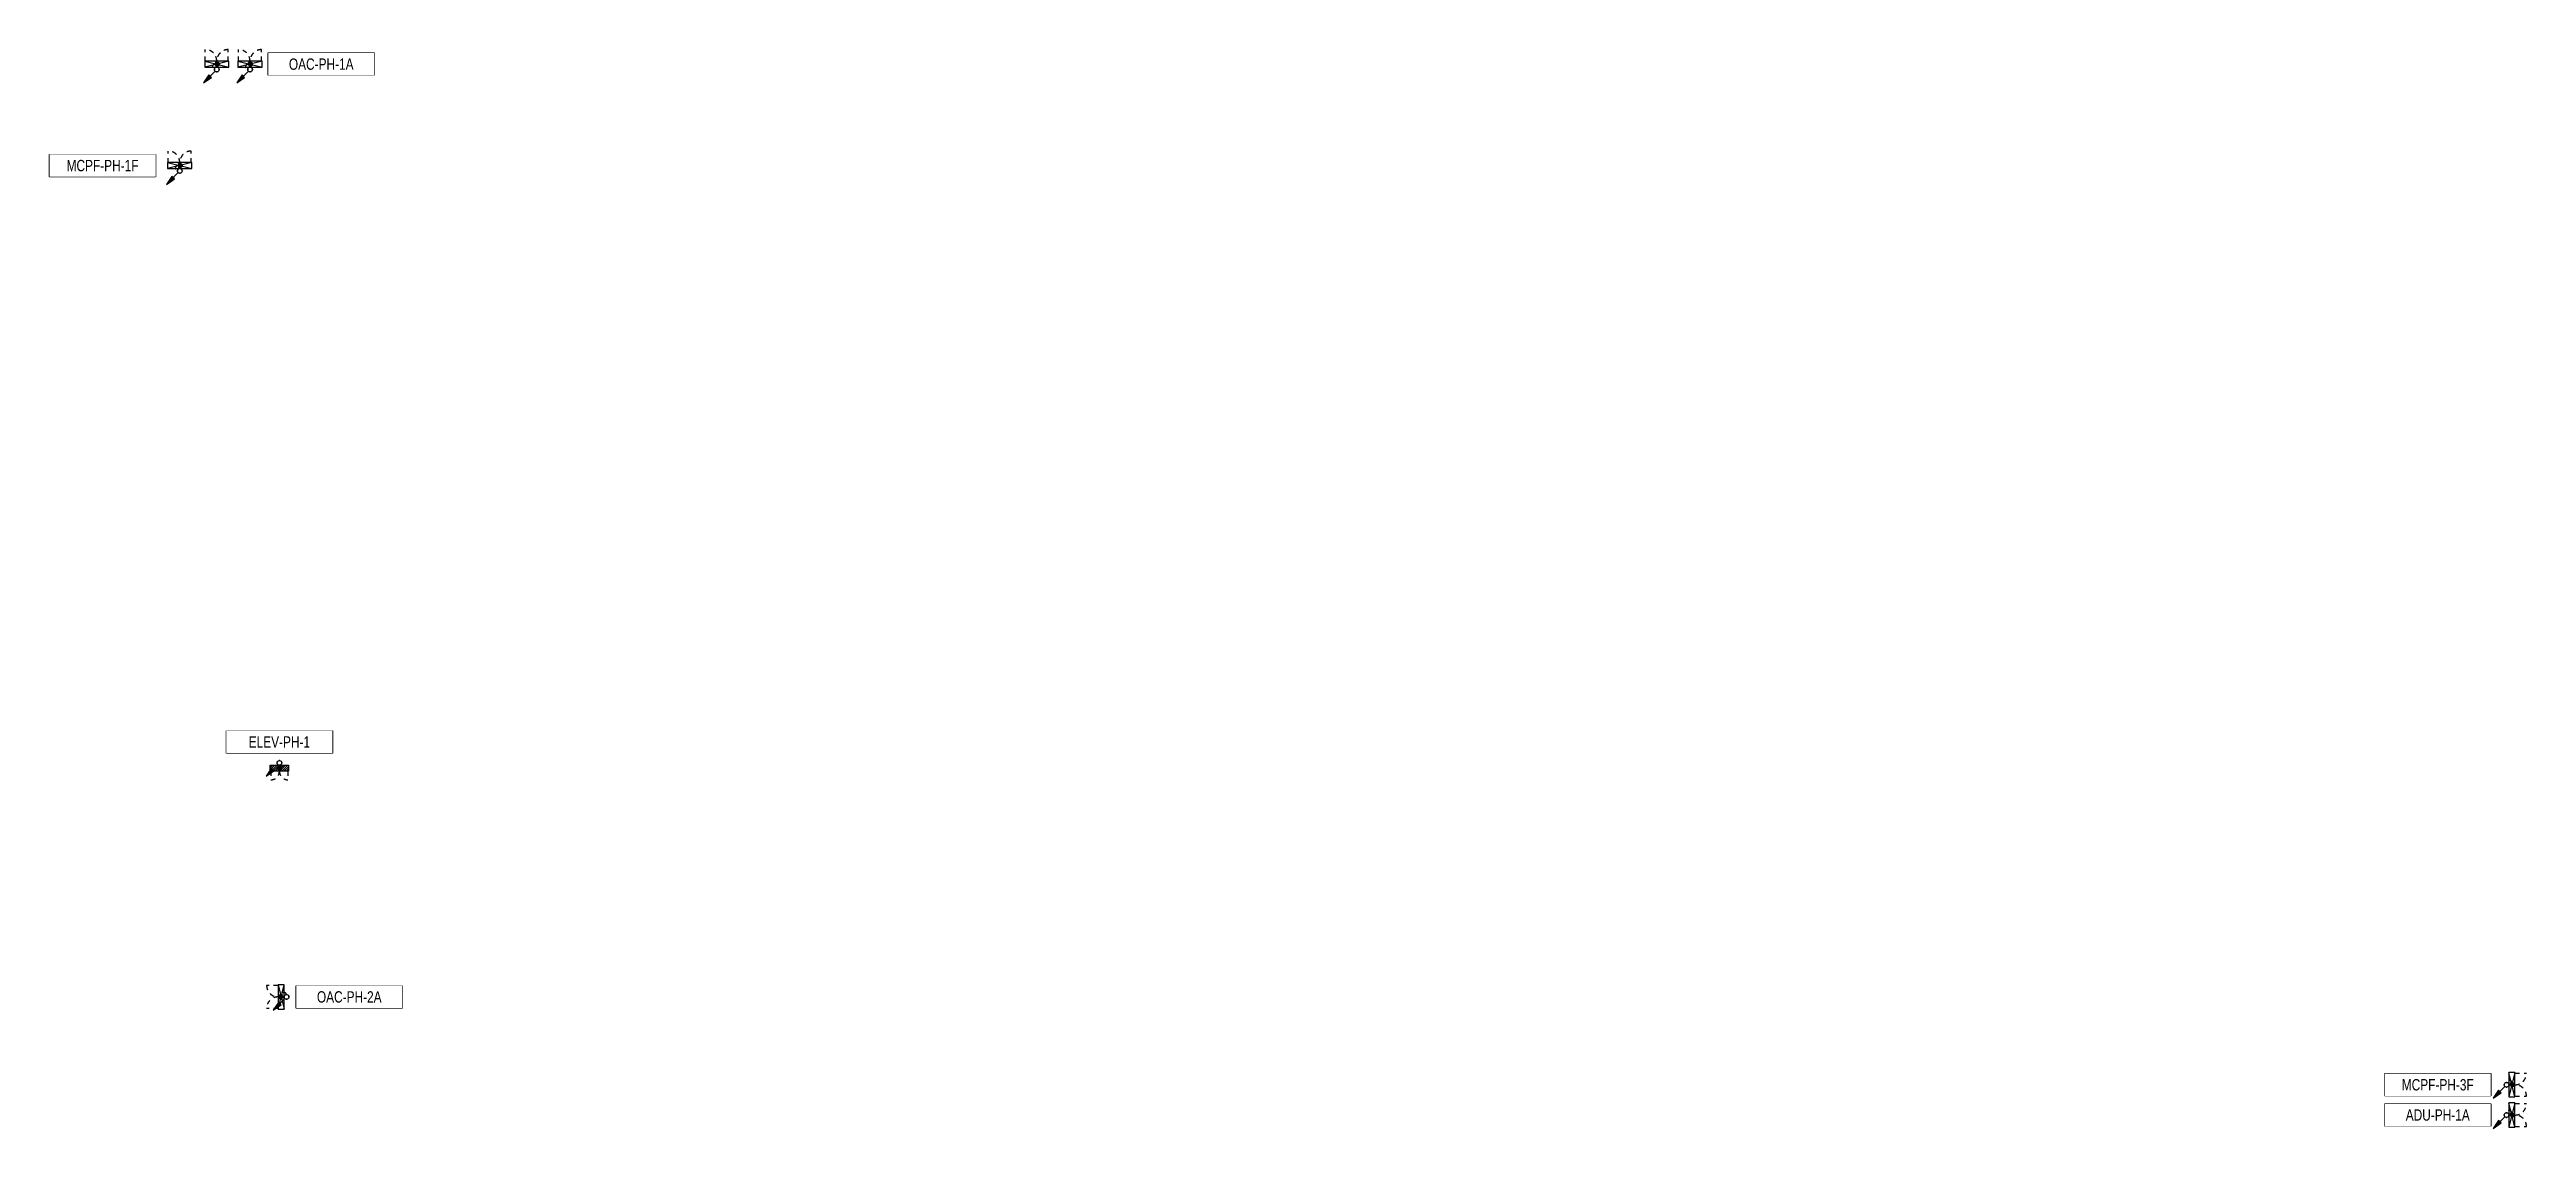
# Model space of a CAD drawing. Header units: millimetres. Extents: x -149088 to 500787, y -530175 to 1035835.
# Drawn here: x 90180 to 172034, y 1000214 to 1035835 of the extents above; entities that cross this region are included whole.
import ezdxf
from ezdxf.enums import TextEntityAlignment as Align

# ---------------------------------------------------------------- set-up
doc = ezdxf.new("R2010")
doc.units = ezdxf.units.MM
doc.header["$LTSCALE"] = 150
doc.linetypes.add('CONTINOUS', pattern=[0])
doc.linetypes.add('D1', pattern=[3, 1, -1, 1])
for name, color, linetype in [('------01 Distribution Panel', 3, 'Continuous'), ('------01 Motor Control Panel or Center', 4, 'Continuous'), ('------01 Motor Control Panel or Center_Fire', 232, 'Continuous'), ('-----00 LV_CABLE', 2, 'Continuous')]:
    doc.layers.add(name, color=color, linetype=linetype)
doc.styles.add('ELEC', font='')
doc.styles.get('ELEC').set_extended_font_data('Dotum')

# ---------------------------------------------------------------- blocks, each defined once
blk = doc.blocks.new('11')
at = {"linetype": 'D1'}
h = blk.add_hatch(color=256, dxfattribs=at)
edge = h.paths.add_edge_path()
edge.add_arc((0, 0), 75, 0, 360)
blk.add_circle((0, 0), 75, dxfattribs=at)
for p in [(-75, 0), (0, 75), (75, 0), (0, -75)]:
    blk.add_point(p, dxfattribs=at)
blk = doc.blocks.new('MCP_EQUIPMENT-2')
for p, q in [((200, 400), (0, -400)), ((200, -400), (0, 400))]:
    blk.add_line(p, q)
at = {"color": 1, "linetype": 'D1'}
for p, q in [((200, 380), (580, 380)), ((200, -380), (580, -380))]:
    blk.add_line(p, q, dxfattribs=at)
blk.add_lwpolyline([(200, 400), (0, 400), (0, -400), (200, -400)], close=True)
for centre, start, end in [((200, 380), 270, 0), ((200, -380), 0, 90)]:
    blk.add_arc(centre, 380, start, end, dxfattribs=at)
blk = doc.blocks.new('O01')
blk.add_hatch(color=256).paths.add_polyline_path([(-149, -218), (-218, -149), (-368, -368)])
blk.add_line((-46, -46), (-184, -184))
blk.add_lwpolyline([(-368, -368), (-149, -218), (-218, -149), (-368, -368)])
blk.add_circle((0, 0), 65)
for p in [(-65, 0), (-65, 0), (0, 65), (0, 65), (65, 0), (65, 0), (0, -65), (0, -65)]:
    blk.add_point(p)
blk = doc.blocks.new('PNL3')
at = {"color": 1, "linetype": 'D1'}
for p, q in [((-200, 280), (-480, 280)), ((-200, -280), (-480, -280))]:
    blk.add_line(p, q, dxfattribs=at)
for p, q in [((-200, 276), (0, 76)), ((-200, 205), (0, 5)), ((-200, 135), (0, -65)), ((-200, 64), (0, -136)), ((-153, 300), (0, 147)), ((-83, 300), (0, 217)), ((-200, -7), (0, -207)), ((-200, -78), (0, -278)), ((-200, -148), (-48, -300)), ((-200, -219), (-119, -300))]:
    blk.add_line(p, q)
blk.add_lwpolyline([(0, -300), (-200, -300), (-200, 300), (0, 300)], close=True)
for centre, start, end in [((-200, 280), 180, 270), ((-200, -280), 90, 180)]:
    blk.add_arc(centre, 280, start, end, dxfattribs=at)

msp = doc.modelspace()

# ---------------------------------------------------------------- linework, layer by layer
at = {"layer": '------01 Distribution Panel', "linetype": 'CONTINOUS', "elevation": 0}
msp.add_lwpolyline([(99528, 1013345), (99528, 1012605), (96024, 1012605), (96024, 1013345)], close=True, dxfattribs=at)
at = {"layer": '------01 Motor Control Panel or Center', "linetype": 'CONTINOUS', "elevation": 0}
for points in [[(100911, 1035725), (100911, 1034985), (97407, 1034985), (97407, 1035725)], [(101837, 1004926), (101837, 1004186), (98334, 1004186), (98334, 1004926)]]:
    msp.add_lwpolyline(points, close=True, dxfattribs=at)
at = {"layer": '------01 Motor Control Panel or Center', "linetype": 'CONTINOUS'}
msp.add_lwpolyline([(170854, 1001025), (170854, 1000285), (167350, 1000285), (167350, 1001025)], close=True, dxfattribs=at)
at = {"layer": '------01 Motor Control Panel or Center_Fire', "linetype": 'CONTINOUS', "elevation": 0}
msp.add_lwpolyline([(93684, 1032375), (93684, 1031635), (90180, 1031635), (90180, 1032375)], close=True, dxfattribs=at)
at = {"layer": '-----00 LV_CABLE', "linetype": 'D1'}
for centre, start, end in [((95651, 1035266), 101.46541, 256.60347), ((96751, 1035266), 101.46541, 256.60347), ((94427, 1031916), 101.46541, 256.60347), ((171464, 1001712), 11.46541, 166.60347), ((171464, 1000712), 11.46541, 166.60347)]:
    msp.add_arc(centre, 91.1, start, end, dxfattribs=at)

# ---------------------------------------------------------------- block references
at = {"layer": '------01 Motor Control Panel or Center'}
msp.add_blockref('MCP_EQUIPMENT-2', (171454, 1000655), dxfattribs=at)
at = {"layer": '------01 Motor Control Panel or Center_Fire'}
for p, rotation in [((95707, 1035255), 89.99999999999999), ((94484, 1031905), 90)]:
    msp.add_blockref('MCP_EQUIPMENT-2', p, dxfattribs=dict(at, rotation=rotation))
msp.add_blockref('MCP_EQUIPMENT-2', (171454, 1001655), dxfattribs=at)
at = {"layer": '-----00 LV_CABLE', "linetype": 'D1', "xscale": 1.2, "yscale": 1.2, "zscale": 1.2}
for p in [(95707, 1035177), (96807, 1035177)]:
    msp.add_blockref('O01', p, dxfattribs=at)
at = {"layer": '-----00 LV_CABLE', "linetype": 'D1'}
for p in [(95707, 1035355), (96807, 1035355), (94484, 1032005), (97776, 1012105), (171554, 1001655), (171554, 1000655)]:
    msp.add_blockref('11', p, dxfattribs=at)
at = {"layer": '-----00 LV_CABLE', "linetype": 'D1', "xscale": -1}
msp.add_blockref('11', (97834, 1004555), dxfattribs=at)

# ---------------------------------------------------------------- next in the draw order: wipeouts: each hides what was drawn before it
for points, layer in [([(96024, 1013345), (99528, 1013345), (99528, 1012605), (96024, 1012605)], '------01 Distribution Panel'), ([(90180, 1032375), (93684, 1032375), (93684, 1031635), (90180, 1031635)], '------01 Motor Control Panel or Center_Fire')]:
    msp.add_wipeout(points).dxf.layer = layer
at = {"color": 1}
for points in [[(97407, 1035725), (100911, 1035725), (100911, 1034985), (97407, 1034985)], [(98334, 1004926), (101837, 1004926), (101837, 1004186), (98334, 1004186)], [(167350, 1001025), (170854, 1001025), (170854, 1000285), (167350, 1000285)]]:
    msp.add_wipeout(points, dxfattribs=at).dxf.layer = '------01 Motor Control Panel or Center'

# ---------------------------------------------------------------- next in the draw order: linework, layer by layer
at = {"layer": '------01 Motor Control Panel or Center_Fire', "linetype": 'CONTINOUS'}
msp.add_lwpolyline([(170854, 1002025), (170854, 1001285), (167350, 1001285), (167350, 1002025)], close=True, dxfattribs=at)
at = {"layer": '-----00 LV_CABLE', "linetype": 'D1'}
for centre, start, end in [((97836, 1012194), 283.39653, 78.53459), ((97923, 1004612), 13.39653, 168.53459)]:
    msp.add_arc(centre, 91.1, start, end, dxfattribs=at)

# ---------------------------------------------------------------- next in the draw order: block references
at = {"layer": '------01 Distribution Panel', "rotation": 89.99999999999993}
msp.add_blockref('PNL3', (97776, 1012205), dxfattribs=at)
at = {"layer": '------01 Motor Control Panel or Center'}
for p, rotation in [((96807, 1035255), 89.99999999999993), ((97934, 1004555), 180)]:
    msp.add_blockref('MCP_EQUIPMENT-2', p, dxfattribs=dict(at, rotation=rotation))
at = {"layer": '-----00 LV_CABLE', "linetype": 'D1', "xscale": 1.2, "yscale": 1.2, "zscale": 1.2}
for p in [(94484, 1031827), (97776, 1012283), (98012, 1004555), (171376, 1001655), (171376, 1000655)]:
    msp.add_blockref('O01', p, dxfattribs=at)

# ---------------------------------------------------------------- next in the draw order: texts
at = {"layer": '------01 Distribution Panel', "linetype": 'CONTINOUS', "style": 'ELEC', "width": 0.8}
msp.add_text('ELEV-PH-1', height=375, dxfattribs=at).set_placement((97776, 1012975), align=Align.MIDDLE)
at = {"layer": '------01 Motor Control Panel or Center', "linetype": 'CONTINOUS', "style": 'ELEC', "width": 0.8}
for s, p in [('OAC-PH-1A', (99159, 1035355)), ('OAC-PH-2A', (100085, 1004556)), ('ADU-PH-1A', (169102, 1000655))]:
    msp.add_text(s, height=375, dxfattribs=at).set_placement(p, align=Align.MIDDLE)
at = {"layer": '------01 Motor Control Panel or Center_Fire', "linetype": 'CONTINOUS', "style": 'ELEC', "width": 0.8}
msp.add_text('MCPF-PH-1F', height=375, dxfattribs=at).set_placement((91932, 1032005), align=Align.MIDDLE)

# ---------------------------------------------------------------- next in the draw order: wipeouts: each hides what was drawn before it
msp.add_wipeout([(167350, 1002025), (170854, 1002025), (170854, 1001285), (167350, 1001285)]).dxf.layer = '------01 Motor Control Panel or Center_Fire'

# ---------------------------------------------------------------- next in the draw order: texts
msp.add_text('MCPF-PH-3F', height=375, dxfattribs=at).set_placement((169102, 1001655), align=Align.MIDDLE)

doc.saveas('drawing.dxf')
